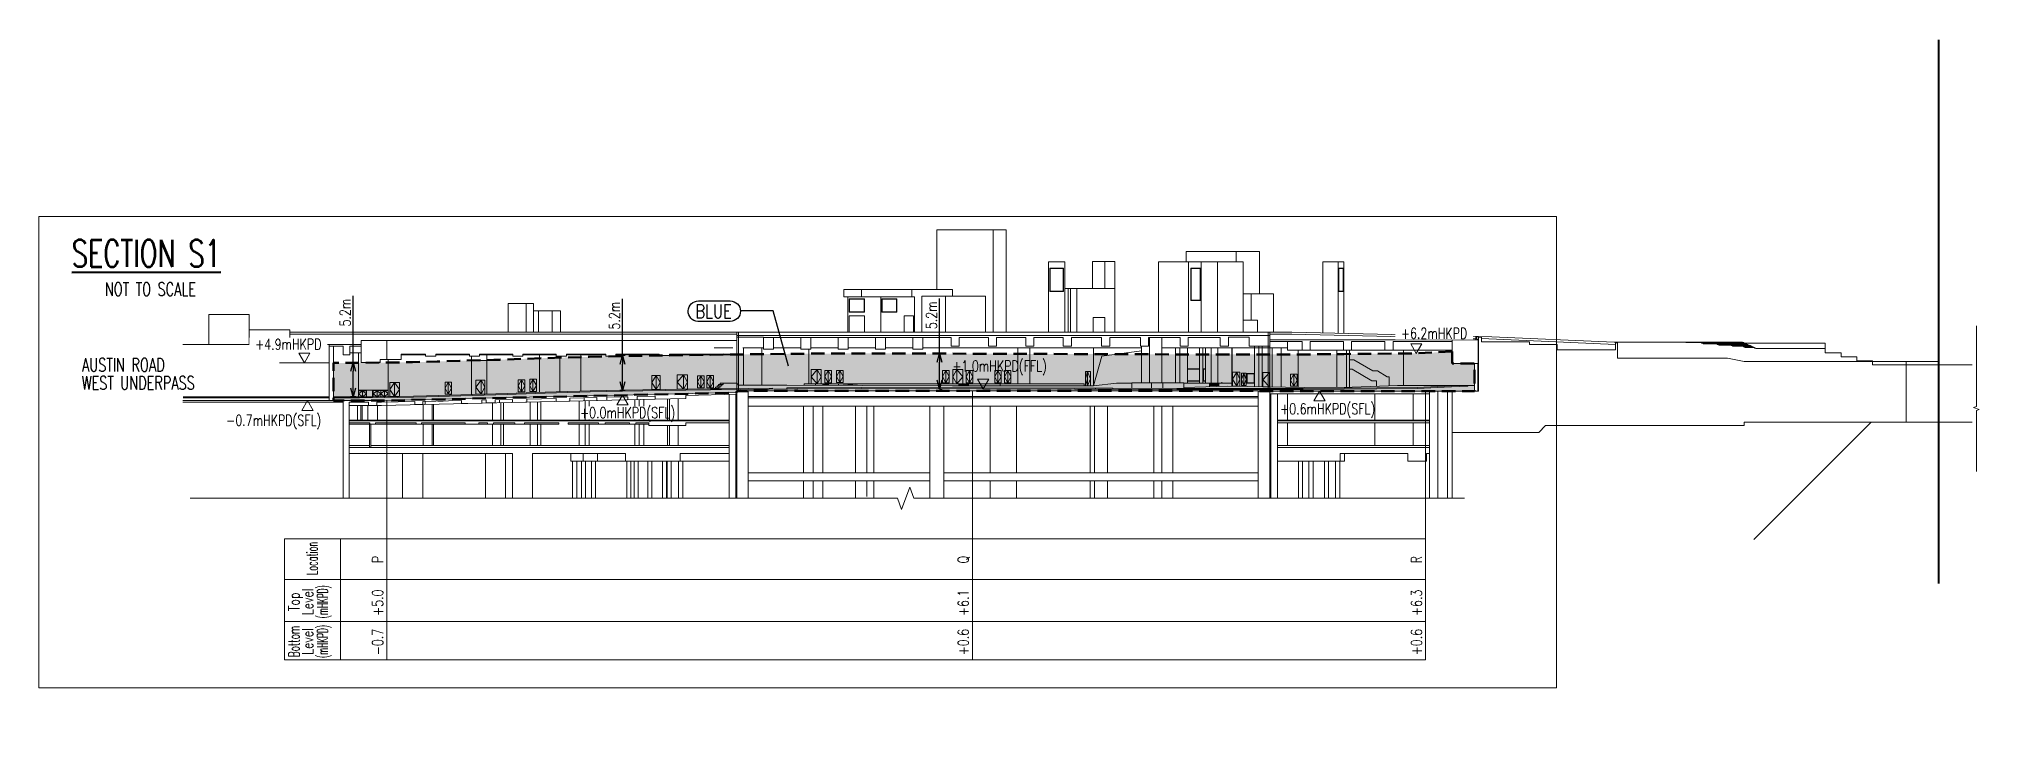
# Model space of a CAD drawing. Header units: millimetres. Extents: x 829698 to 839067, y 817400 to 823544.
# Drawn here: x 834268 to 835706, y 818854 to 819362 of the extents above; entities that cross this region are included whole.
import ezdxf
from ezdxf.enums import TextEntityAlignment as Align

# ---------------------------------------------------------------- set-up
doc = ezdxf.new("R2010")
doc.units = ezdxf.units.MM
doc.linetypes.add('DASHED2', pattern=[0.375, 0.25, -0.125])
for name, color, linetype, lineweight in [('01-feature', 8, 'Continuous', 13), ('01-occup', 7, 'DASHED2', 50), ('01-txt', 7, 'Continuous', 20), ('02-txt', 7, 'Continuous', 25)]:
    doc.layers.add(name, color=color, linetype=linetype, lineweight=lineweight)
doc.layers.add('01-hatch', color=7, linetype='Continuous', lineweight=0, true_color=0xa8def7)
doc.layers.add('viewport', color=2, linetype='Continuous', lineweight=20, plot=False)
doc.styles.add('ROMANS', font='romans.shx', dxfattribs={"width": 0.75})
doc.styles.get("Standard").update_dxf_attribs({"font": 'arial.ttf'})
doc.dimstyles.new('ISO-25', dxfattribs={"dimtxt": 2.5, "dimasz": 2.5, "dimexe": 1.25, "dimexo": 0.625, "dimtad": 1, "dimtxsty": 'Standard', "dimcen": 2.5, "dimadec": 0, "dimazin": 0, "dimtfac": 1, "dimtmove": 0, "dimatfit": 3, "dimfxl": 1, "dimarcsym": 0})
pattern_1 = [(0, (0, 0), (0, 6.985), [5.08, -1.905]), (90, (0, 0), (-6.985, 4e-16), [5.08, -1.905])]
pattern_2 = [(0, (-81.961, 332.4166), (0, 6.985), [5.08, -1.905]), (90, (-81.961, 332.4166), (-6.985, 4e-16), [5.08, -1.905])]

msp = doc.modelspace()

# ---------------------------------------------------------------- texts
at = {"layer": '01-feature', "style": 'ROMANS', "width": 0.7}
for s, p in [('AUSTIN ROAD', (834300.252, 819115.168)), ('WEST UNDERPASS', (834300.082, 819101.834))]:
    msp.add_text(s, height=10, rotation=0.018576, dxfattribs=at).set_placement(p)
at = {"layer": '01-txt', "lineweight": 25, "style": 'ROMANS', "width": 0.8}
msp.add_text('BLUE', height=10, dxfattribs=at).set_placement((834754.634, 819154.909))
at = {"layer": '01-txt', "style": 'ROMANS'}
for s, width, p in [('Location', 0.55, (834474.724, 818976.77)), ('P', 0.75, (834523.303, 818975.901)), ('Q', 0.75, (834957.096, 818975.809)), ('R', 0.75, (835292.894, 818975.809)), ('Top', 0.75, (834461.258, 818944.614)), ('Level', 0.75, (834471.443, 818944.614)), ('(mHKPD)', 0.5, (834482.46, 818944.614)), ('Bottom', 0.6, (834461.258, 818915.18)), ('Level', 0.75, (834471.443, 818915.18)), ('(mHKPD)', 0.5, (834482.46, 818915.18)), ('-0.7', 0.75, (834523.303, 818914.846)), ('+0.6', 0.75, (834957.096, 818914.754)), ('+0.6', 0.75, (835292.894, 818914.754))]:
    msp.add_text(s, height=8, rotation=90, dxfattribs=dict(at, width=width)).set_placement(p, align=Align.CENTER)
at = {"layer": '01-txt', "ltscale": 4, "style": 'ROMANS', "width": 0.75}
for s, p in [('+5.0', (834523.303, 818943.958)), ('+6.1', (834957.096, 818943.866)), ('+6.3', (835292.894, 818943.866))]:
    msp.add_text(s, height=8, rotation=90, dxfattribs=at).set_placement(p, align=Align.CENTER)
at = {"layer": '01-txt', "lineweight": 20, "insert": (834980.091, 819123.302), "char_height": 8, "attachment_point": 2, "style": 'ROMANS', "bg_fill": 1, "box_fill_scale": 1.1, "bg_fill_color": 256, "bg_fill_true_color": 11067127, "bg_fill_transparency": 0}
msp.add_mtext_dynamic_manual_height_columns('+1.0mHKPD(FFL)', width=55.95483, gutter_width=12.5, heights=[0], dxfattribs=at)
at = {"layer": '02-txt', "lineweight": 50, "style": 'ROMANS', "width": 0.7}
msp.add_text('%%USECTION S1', height=20, rotation=0.018577, dxfattribs=at).set_placement((834292.616, 819192.737))
at = {"layer": '02-txt', "lineweight": 25, "style": 'ROMANS', "width": 0.7}
msp.add_text('NOT TO SCALE', height=10, rotation=0.018577, dxfattribs=at).set_placement((834317.174, 819171.275))

# ---------------------------------------------------------------- blocks, each defined once
blk = doc.blocks.new('_Open30')
at = {"color": 0, "linetype": 'ByBlock', "lineweight": -2}
for p, q in [((-1, 0.27), (0, 0)), ((0, 0), (-1, -0.27)), ((0, 0), (-1, 0))]:
    blk.add_line(p, q, dxfattribs=at)
blk = doc.blocks.new('*D49')
at = {"layer": '01-txt', "color": 0, "lineweight": -2, "transparency": 16777216}
for p, q in [((834501.2, 819121.9), (834501.2, 819171.3)), ((834500.3, 819121.9), (834503.2, 819121.9)), ((834501.2, 819102.9), (834501.2, 819115.5)), ((834503.2, 819096.5), (834499.2, 819096.5))]:
    blk.add_line(p, q, dxfattribs=at)
at = {"layer": 'Defpoints', "color": 0, "transparency": 16777216}
for p in [(834498.3, 819121.9), (834501.2, 819096.5), (834515.1, 819096.5)]:
    blk.add_point(p, dxfattribs=at)
at = {"layer": '01-txt', "color": 0, "lineweight": -2, "transparency": 16777216, "xscale": 6.4, "yscale": 6.4, "zscale": 6.4}
for p, rotation in [((834501.2, 819121.9), 90), ((834501.2, 819096.5), 270)]:
    blk.add_blockref('_Open30', p, dxfattribs=dict(at, rotation=rotation))
at = {"layer": '01-txt', "color": 0, "lineweight": 20, "transparency": 16777216, "insert": (834495.2, 819158.9), "char_height": 8, "attachment_point": 5, "rotation": 90, "style": 'ROMANS'}
blk.add_mtext('5.2m', dxfattribs=at)
blk = doc.blocks.new('*D50')
at = {"layer": '01-txt', "color": 0, "lineweight": -2, "transparency": 16777216}
for p, q in [((834700.7, 819127.2), (834700.7, 819169)), ((834702.7, 819127.2), (834698.7, 819127.2)), ((834700.7, 819107.6), (834700.7, 819120.8)), ((834702.7, 819101.2), (834698.7, 819101.2))]:
    blk.add_line(p, q, dxfattribs=at)
at = {"layer": 'Defpoints', "color": 0, "transparency": 16777216}
for p in [(834700.7, 819127.2), (834732.2, 819127.2, 0), (834732, 819101.2)]:
    blk.add_point(p, dxfattribs=at)
at = {"layer": '01-txt', "color": 0, "lineweight": -2, "transparency": 16777216, "xscale": 6.4, "yscale": 6.4, "zscale": 6.4}
for p, rotation in [((834700.7, 819127.2), 90), ((834700.7, 819101.2), 270)]:
    blk.add_blockref('_Open30', p, dxfattribs=dict(at, rotation=rotation))
at = {"layer": '01-txt', "color": 0, "lineweight": 20, "transparency": 16777216, "insert": (834694.7, 819156.6), "char_height": 8, "attachment_point": 5, "rotation": 90, "style": 'ROMANS'}
blk.add_mtext('5.2m', dxfattribs=at)
blk = doc.blocks.new('*D51')
at = {"layer": '01-txt', "color": 0, "lineweight": -2, "transparency": 16777216}
for p, q in [((834935.5, 819128.5), (834935.6, 819169.3)), ((834935.5, 819128.5), (834937.5, 819128.5)), ((834935.5, 819108.9), (834935.5, 819122.1)), ((834935.5, 819102.5), (834937.5, 819102.5))]:
    blk.add_line(p, q, dxfattribs=at)
at = {"layer": 'Defpoints', "color": 0, "transparency": 16777216}
for p in [(834934, 819128.5), (834935.5, 819128.5), (834933.9, 819102.5)]:
    blk.add_point(p, dxfattribs=at)
at = {"layer": '01-txt', "color": 0, "lineweight": -2, "transparency": 16777216, "xscale": 6.4, "yscale": 6.4, "zscale": 6.4}
for p, rotation in [((834935.5, 819128.5), 89.84146526405877), ((834935.5, 819102.5), 269.8414652640588)]:
    blk.add_blockref('_Open30', p, dxfattribs=dict(at, rotation=rotation))
at = {"layer": '01-txt', "color": 0, "lineweight": 20, "transparency": 16777216, "insert": (834929.6, 819156.9), "char_height": 8, "attachment_point": 5, "rotation": 89.8415, "style": 'ROMANS'}
blk.add_mtext('5.2m', dxfattribs=at)

# ---------------------------------------------------------------- dimensions: what is measured, and where the dimension line sits
at = {"layer": '01-txt', "lineweight": 20}
for base, p1, p2, angle, picture, middle in [((834501.181, 819096.496), (834498.307, 819121.937), (834515.059, 819096.496), 270, '*D49', (834501.181, 819158.867)), ((834700.727, 819127.187), (834731.995, 819101.177), (834732.196, 819127.187, 0), 90, '*D50', (834700.727, 819156.571)), ((834935.525, 819128.527), (834933.934, 819102.531), (834934.006, 819128.531), 89.841465, '*D51', (834935.604, 819156.877))]:
    dim = msp.add_linear_dim(base=base, p1=p1, p2=p2, angle=angle, text='5.2m', dimstyle='ISO-25', override={"dimtxt": 8, "dimasz": 6.4, "dimexe": 2, "dimexo": 2, "dimgap": 2, "dimlfac": -0.02, "dimtxsty": 'ROMANS', "dimblk1": 'Open30', "dimblk2": 'Open30', "dimsah": 1, "dimdle": 1, "dimfxl": 2, "dimfxlon": 1, "dimarcsym": 2}, dxfattribs=at)
    dim.commit()
    dim.dimension.update_dxf_attribs({"geometry": picture, "text_midpoint": middle, "dimtype": 160})

# ---------------------------------------------------------------- hatches: boundary and pattern name
at = {"layer": '01-hatch', "ltscale": 4}
h = msp.add_hatch(color=256, dxfattribs=at)
h.dxf.hatch_style = 1
h.paths.add_polyline_path([(835315.366, 819129.991), (835315.366, 819121.187), (835331.869, 819121.187), (835331.869, 819100.687), (835171.713, 819100.687), (835171.713, 819101.012), (834793.779, 819101.012), (834793.779, 819100.687), (834785.31, 819100.687), (834785.31, 819099.617), (834521.994, 819093.687), (834486.438, 819093.687), (834486.438, 819121.687), (834505.738, 819121.687), (834533.47, 819121.935), (834545.124, 819122.18), (834563.468, 819122.677), (834580.227, 819123.176), (834597.463, 819123.676), (834614.3, 819124.174), (834628.442, 819124.671), (834642.47, 819125.173), (834659.174, 819125.676), (834676.054, 819126.179), (834700.183, 819126.683), (834731.796, 819127.184), (834747.215, 819127.434), (834765.552, 819127.685), (834787.49, 819127.936), (834809.005, 819128.186), (834830.279, 819128.436), (834877.526, 819128.687), (834967.983, 819128.437), (835035.599, 819128.187), (835111.386, 819127.937), (835204.808, 819127.937), (835235.144, 819128.186), (835259.341, 819128.436), (835288.621, 819128.682)])
at = {"layer": '01-txt', "ltscale": 4}
h = msp.add_hatch(dxfattribs=at)
h.set_pattern_fill('ANGLE', color=256)
h.set_pattern_definition(pattern_2)
h.paths.add_polyline_path([(835144.663, 819106.687), (835146.742, 819110.287), (835142.585, 819110.287)])
h = msp.add_hatch(dxfattribs=at)
h.set_pattern_fill('ANGLE', color=256)
h.set_pattern_definition(pattern_2)
h.paths.add_polyline_path([(834565.799, 819096.735), (834563.721, 819093.135), (834567.878, 819093.135)])
h = msp.add_hatch(dxfattribs=at)
h.set_pattern_fill('ANGLE', color=256)
h.set_pattern_definition(pattern_2)
h.paths.add_polyline_path([(834809.307, 819102.187), (834811.386, 819105.787), (834807.229, 819105.787)])
h = msp.add_hatch(dxfattribs=at)
h.set_pattern_fill('ANGLE', color=256)
h.set_pattern_definition(pattern_1)
h.paths.add_polyline_path([(834967.473, 818933.996), (834967.888, 818934.716), (834967.057, 818934.716)])
h.paths.add_polyline_path([(834980.831, 818934.5), (834980.416, 818933.78), (834981.247, 818933.78)])
h = msp.add_hatch(dxfattribs=at)
h.set_pattern_fill('ANGLE', color=256)
h.set_pattern_definition(pattern_1)
h.paths.add_polyline_path([(834396.159, 818931.596), (834396.575, 818932.316), (834395.744, 818932.316)])
h = msp.add_hatch(dxfattribs=at)
h.set_pattern_fill('ANGLE', color=256)
h.set_pattern_definition(pattern_1)
h.paths.add_polyline_path([(834488.032, 818931.596), (834488.448, 818932.316), (834487.616, 818932.316)])
h = msp.add_hatch(dxfattribs=at)
h.set_pattern_fill('ANGLE', color=256)
h.set_pattern_definition(pattern_1)
h.paths.add_polyline_path([(834600.192, 818932.496), (834600.607, 818933.216), (834599.776, 818933.216)])
h = msp.add_hatch(dxfattribs=at)
h.set_pattern_fill('ANGLE', color=256)
h.set_pattern_definition(pattern_1)
h.paths.add_polyline_path([(834649.318, 818931.596), (834649.734, 818932.316), (834648.903, 818932.316)])
h.paths.add_polyline_path([(834654.751, 818931.654), (834655.167, 818932.374), (834654.336, 818932.374)])
h.paths.add_polyline_path([(834660.337, 818931.746), (834660.753, 818932.466), (834659.921, 818932.466)])
h.paths.add_polyline_path([(834663.954, 818931.846), (834663.538, 818931.126), (834664.369, 818931.126)])
h.paths.add_polyline_path([(834668.021, 818931.946), (834668.437, 818932.666), (834667.605, 818932.666)])
h.paths.add_polyline_path([(834671.813, 818931.996), (834671.398, 818931.276), (834672.229, 818931.276)])
h = msp.add_hatch(dxfattribs=at)
h.set_pattern_fill('ANGLE', color=256)
h.set_pattern_definition(pattern_1)
h.paths.add_polyline_path([(834681.411, 818932.046), (834681.827, 818932.766), (834680.996, 818932.766)])
h = msp.add_hatch(dxfattribs=at)
h.set_pattern_fill('ANGLE', color=256)
h.set_pattern_definition(pattern_1)
h.paths.add_polyline_path([(834710.15, 818932.146), (834710.565, 818932.866), (834709.734, 818932.866)])
h.paths.add_polyline_path([(834716.193, 818932.096), (834716.609, 818932.816), (834715.777, 818932.816)])
h.paths.add_polyline_path([(834723.158, 818932.046), (834723.574, 818932.766), (834722.742, 818932.766)])
h.paths.add_polyline_path([(834731.688, 818931.996), (834732.104, 818932.716), (834731.272, 818932.716)])
h.paths.add_polyline_path([(834737.457, 818931.946), (834737.872, 818932.666), (834737.041, 818932.666)])
h.paths.add_polyline_path([(834748.315, 818931.846), (834748.731, 818932.566), (834747.899, 818932.566)])
h = msp.add_hatch(dxfattribs=at)
h.set_pattern_fill('ANGLE', color=256)
h.set_pattern_definition(pattern_1)
h.paths.add_polyline_path([(834765.917, 818931.896), (834766.333, 818932.616), (834765.501, 818932.616)])
h.paths.add_polyline_path([(834771.42, 818931.661), (834771.836, 818932.381), (834771.005, 818932.381)])
h.paths.add_polyline_path([(834775.652, 818931.946), (834776.068, 818932.666), (834775.236, 818932.666)])
h.paths.add_polyline_path([(834779.607, 818932.846), (834780.023, 818933.566), (834779.192, 818933.566)])
h.paths.add_polyline_path([(834779.593, 818931.996), (834779.177, 818931.276), (834780.009, 818931.276)])
h.paths.add_polyline_path([(834782.604, 818932.046), (834782.189, 818931.326), (834783.02, 818931.326)])
h.paths.add_polyline_path([(834785.145, 818932.096), (834785.56, 818932.816), (834784.729, 818932.816)])
h = msp.add_hatch(dxfattribs=at)
h.set_pattern_fill('ANGLE', color=256)
h.set_pattern_definition(pattern_1)
h.paths.add_polyline_path([(834786.269, 818932.121), (834785.853, 818931.401), (834786.685, 818931.401)])
h.paths.add_polyline_path([(834788.421, 818932.171), (834788.837, 818932.891), (834788.006, 818932.891)])
h.paths.add_polyline_path([(834790.445, 818932.221), (834790.03, 818931.501), (834790.861, 818931.501)])
h = msp.add_hatch(dxfattribs=at)
h.set_pattern_fill('ANGLE', color=256)
h.set_pattern_definition(pattern_1)
h.paths.add_polyline_path([(834797.619, 818932.346), (834798.035, 818933.066), (834797.203, 818933.066)])
h.paths.add_polyline_path([(834802.758, 818932.396), (834803.173, 818933.116), (834802.342, 818933.116)])
h = msp.add_hatch(dxfattribs=at)
h.set_pattern_fill('ANGLE', color=256)
h.set_pattern_definition(pattern_1)
h.paths.add_polyline_path([(834810.17, 818932.646), (834810.586, 818933.366), (834809.754, 818933.366)])
h = msp.add_hatch(dxfattribs=at)
h.set_pattern_fill('ANGLE', color=256)
h.set_pattern_definition(pattern_1)
h.paths.add_polyline_path([(834920.183, 818932.646), (834919.767, 818931.926), (834920.599, 818931.926)])
h = msp.add_hatch(dxfattribs=at)
h.set_pattern_fill('ANGLE', color=256)
h.set_pattern_definition(pattern_1)
h.paths.add_polyline_path([(834939.85, 818932.996), (834939.434, 818932.276), (834940.266, 818932.276)])
h = msp.add_hatch(dxfattribs=at)
h.set_pattern_fill('ANGLE', color=256)
h.set_pattern_definition(pattern_1)
h.paths.add_polyline_path([(834953.748, 818933.484), (834953.332, 818932.764), (834954.164, 818932.764)])
h = msp.add_hatch(dxfattribs=at)
h.set_pattern_fill('ANGLE', color=256)
h.set_pattern_definition(pattern_1)
h.paths.add_polyline_path([(834839.196, 818854.061), (834839.612, 818854.781), (834838.78, 818854.781)])
h = msp.add_hatch(dxfattribs=at)
h.set_pattern_fill('ANGLE', color=256)
h.set_pattern_definition(pattern_1)
h.paths.add_polyline_path([(834848.628, 818853.911), (834849.043, 818854.631), (834848.212, 818854.631)])
h = msp.add_hatch(dxfattribs=at)
h.set_pattern_fill('ANGLE', color=256)
h.set_pattern_definition(pattern_1)
h.paths.add_polyline_path([(834857.394, 818854.101), (834857.81, 818854.821), (834856.978, 818854.821)])

# ---------------------------------------------------------------- linework, layer by layer
at = {"layer": '01-feature'}
for p, q in [((834933.43, 819220.187), (834984.888, 819220.187)), ((834933.43, 819220.187), (834933.43, 819175.937)), ((834975.324, 819220.187), (834975.324, 819144.437)), ((834984.888, 819220.187), (834984.888, 819144.437)), ((835016.342, 819196.437), (835028.342, 819196.437)), ((835016.342, 819196.437), (835016.342, 819144.437)), ((835028.342, 819196.437), (835028.342, 819144.437)), ((835048.836, 819196.687), (835058.086, 819196.687)), ((835048.836, 819196.687), (835048.836, 819176.687)), ((835058.086, 819196.687), (835065.342, 819196.687)), ((835058.086, 819196.687), (835058.086, 819176.687)), ((835065.342, 819196.687), (835065.342, 819144.437)), ((835097.729, 819196.437), (835097.729, 819144.437)), ((835129.271, 819196.437), (835097.729, 819196.437)), ((835118.336, 819204.187), (835172.549, 819204.187)), ((835118.336, 819204.187), (835118.336, 819196.437)), ((835120.09, 819196.437), (835120.09, 819144.437)), ((835129.271, 819196.437), (835160.489, 819196.437)), ((835129.271, 819196.437), (835129.271, 819144.437)), ((835141.538, 819196.437), (835141.538, 819144.437)), ((835155.283, 819204.187), (835155.283, 819196.437)), ((835160.489, 819196.437), (835160.489, 819144.437)), ((835172.549, 819204.187), (835172.549, 819172.837)), ((835219.597, 819196.437), (835230.903, 819196.437)), ((835219.597, 819196.437), (835219.597, 819143.908)), ((835230.903, 819196.437), (835230.903, 819143.649)), ((835230.903, 819196.437), (835234.95, 819196.437)), ((835234.95, 819196.437), (835234.95, 819143.556)), ((834615.946, 819165.687), (834634.769, 819165.687)), ((834615.946, 819165.687), (834615.946, 819144.437)), ((834629.311, 819165.687), (834629.311, 819144.437)), ((834634.769, 819165.687), (834634.769, 819144.437)), ((834864.69, 819175.937), (834914.998, 819175.937)), ((834864.69, 819175.937), (834864.69, 819170.687)), ((834864.69, 819170.687), (834914.998, 819170.687)), ((834867.579, 819170.687), (834867.579, 819144.437)), ((834877.779, 819175.937), (834877.779, 819170.687)), ((834891.929, 819170.687), (834891.929, 819144.437)), ((834914.998, 819175.937), (834914.998, 819170.687)), ((834914.998, 819175.937), (834945.246, 819175.937)), ((834914.998, 819170.687), (834917.016, 819170.687)), ((834917.016, 819170.687), (834917.016, 819144.437)), ((834922.333, 819171.187), (834969.514, 819171.187)), ((834922.333, 819171.187), (834922.333, 819144.437)), ((834939.976, 819171.187), (834939.976, 819144.437)), ((834945.246, 819175.937), (834945.246, 819171.187)), ((834969.514, 819171.187), (834969.514, 819144.437)), ((835028.342, 819176.687), (835037.272, 819176.687)), ((835030.86, 819176.687), (835030.86, 819144.437)), ((835030.86, 819176.687), (835030.86, 819144.437)), ((835032.587, 819176.687), (835032.587, 819144.437)), ((835037.272, 819176.687), (835065.342, 819176.687)), ((835037.272, 819176.687), (835037.272, 819144.437)), ((835166.403, 819172.837), (835160.489, 819172.837)), ((835166.403, 819172.837), (835166.403, 819153.337)), ((835166.403, 819172.837), (835183.065, 819172.837)), ((835183.065, 819172.837), (835183.065, 819144.437)), ((834394.114, 819157.437), (834424.016, 819157.437)), ((834394.114, 819157.437), (834394.114, 819135.187)), ((834424.016, 819157.437), (834424.016, 819135.187)), ((834634.769, 819160.187), (834654.674, 819160.187)), ((834638.432, 819160.187), (834638.432, 819144.437)), ((834648.48, 819160.187), (834648.48, 819144.437)), ((834654.674, 819160.187), (834654.674, 819144.437)), ((834868.494, 819156.437), (834879.928, 819156.437)), ((834868.494, 819156.437), (834868.494, 819144.437)), ((834879.928, 819156.437), (834879.928, 819144.437)), ((834909.339, 819156.437), (834909.339, 819144.437)), ((834909.339, 819156.437), (834916.139, 819156.437)), ((834916.139, 819156.437), (834916.139, 819144.437)), ((835049.472, 819155.187), (835058.092, 819155.187)), ((835049.472, 819155.187), (835049.472, 819144.437)), ((835058.092, 819155.187), (835058.092, 819144.437)), ((835166.403, 819153.337), (835160.489, 819153.337)), ((835166.403, 819153.337), (835171.207, 819153.337)), ((835171.207, 819153.337), (835171.207, 819144.437)), ((834374.978, 819135.187), (834483.437, 819135.187)), ((834424.016, 819146.187), (834454.181, 819146.187)), ((834454.181, 819146.187), (834454.181, 819135.187)), ((834454.181, 819144.437), (834785.31, 819144.437)), ((834493.609, 819135.187), (834483.437, 819135.187)), ((834483.437, 819133.937), (834483.437, 819135.187)), ((834493.609, 819135.187), (834507.059, 819135.187)), ((834507.059, 819138.187), (834785.31, 819138.187)), ((834507.059, 819138.187), (834507.059, 819121.937)), ((834526.059, 819138.187), (834526.059, 819124.187)), ((834526.061, 819138.187), (834526.061, 819124.187)), ((834785.31, 819144.437), (834786.707, 819144.437)), ((834785.31, 819144.437), (834785.31, 819100.687)), ((834785.31, 819141.937), (835180.285, 819141.937)), ((834785.31, 819140.687), (834805.009, 819140.687)), ((834785.31, 819138.187), (834785.31, 819128.187)), ((834786.56, 819144.437), (835178.888, 819144.437)), ((834786.707, 819144.437), (834786.707, 819100.687)), ((834805.009, 819140.562), (834805.009, 819140.687)), ((834805.009, 819140.562), (834944.091, 819140.562)), ((834944.091, 819140.562), (834944.091, 819133.937)), ((834950.092, 819140.562), (834971.733, 819140.562)), ((834950.092, 819140.562), (834950.092, 819133.937)), ((834971.733, 819140.562), (834971.733, 819133.937)), ((834977.733, 819140.562), (834999.374, 819140.562)), ((834977.733, 819140.562), (834977.733, 819133.937)), ((834999.374, 819140.562), (834999.374, 819133.937)), ((835005.374, 819140.562), (835010.268, 819140.562)), ((835005.374, 819140.562), (835027.163, 819140.562)), ((835005.374, 819140.562), (835005.374, 819133.937)), ((835027.163, 819140.562), (835027.163, 819133.937)), ((835033.204, 819140.562), (835055.546, 819140.562)), ((835033.204, 819140.562), (835033.204, 819133.937)), ((835055.546, 819140.562), (835055.546, 819133.937)), ((835061.584, 819140.562), (835084.43, 819140.562)), ((835061.584, 819140.562), (835061.584, 819133.937)), ((835084.43, 819140.562), (835084.43, 819133.937)), ((835090.433, 819140.562), (835113.781, 819140.562)), ((835090.433, 819140.562), (835090.433, 819133.937)), ((835090.433, 819138.687), (835091.155, 819138.687)), ((835091.155, 819140.562), (835091.155, 819106.937)), ((835100.155, 819140.562), (835100.155, 819106.937)), ((835113.781, 819140.562), (835113.781, 819133.937)), ((835119.791, 819140.562), (835143.551, 819140.562)), ((835119.791, 819140.562), (835119.791, 819133.937)), ((835143.551, 819140.562), (835143.551, 819133.937)), ((835149.561, 819140.687), (835164.963, 819140.687)), ((835149.561, 819140.687), (835149.561, 819133.937)), ((835164.963, 819140.687), (835164.963, 819133.937)), ((835178.888, 819144.437), (835180.285, 819144.437)), ((835178.888, 819144.437), (835178.888, 819100.687)), ((835180.285, 819144.437), (835196.493, 819144.437)), ((835180.285, 819144.437), (835180.285, 819141.937)), ((835180.285, 819144.437), (835180.285, 819100.687)), ((835180.285, 819142.937), (835196.476, 819142.937)), ((835180.285, 819141.937), (835180.285, 819133.937)), ((835180.285, 819138.687), (835315.366, 819138.687)), ((835180.285, 819137.437), (835204.114, 819137.437)), ((835193.243, 819137.437), (835193.243, 819131.187)), ((835332.866, 819139.811), (835196.476, 819142.937)), ((835344.816, 819141.037), (835196.493, 819144.437)), ((835204.114, 819137.437), (835204.114, 819131.187)), ((835210.121, 819137.437), (835234.756, 819137.437)), ((835210.121, 819137.437), (835210.121, 819131.187)), ((835234.756, 819137.437), (835234.756, 819131.187)), ((835240.764, 819137.437), (835265.537, 819137.437)), ((835240.764, 819137.437), (835240.764, 819131.187)), ((835265.537, 819137.437), (835265.537, 819131.187)), ((835271.545, 819137.437), (835271.545, 819131.187)), ((835271.545, 819137.437), (835315.366, 819137.437)), ((835315.366, 819138.687), (835315.366, 819121.187)), ((835315.366, 819138.687), (835334.573, 819138.687)), ((835332.866, 819141.311), (835332.866, 819138.687)), ((835333.366, 819141.265), (835333.366, 819139.937)), ((835334.573, 819138.687), (835334.573, 819121.187)), ((835334.573, 819138.687), (835334.866, 819138.687)), ((835334.865, 819140.714), (835337.115, 819140.714)), ((835334.865, 819140.714), (835334.865, 819100.687)), ((835334.866, 819141.265), (835334.866, 819139.937)), ((835337.115, 819140.714), (835337.115, 819137.187)), ((835337.115, 819139.714), (835436.365, 819135.392)), ((835337.115, 819137.187), (835372.615, 819137.187)), ((835435.366, 819136.937), (835344.816, 819141.037)), ((835372.615, 819137.187), (835372.615, 819135.187)), ((835372.615, 819135.187), (835393.115, 819135.187)), ((835393.115, 819135.187), (835393.115, 819131.437)), ((835435.366, 819136.937), (835488.423, 819136.937)), ((835436.365, 819136.392), (835436.365, 819131.437)), ((835437.865, 819136.392), (835436.365, 819136.392)), ((835437.865, 819136.392), (835437.865, 819125.187)), ((835488.423, 819136.937), (835530.362, 819136.937)), ((835488.423, 819136.937), (835488.423, 819136.687)), ((835488.423, 819136.687), (835500.093, 819136.687)), ((835500.093, 819136.687), (835500.093, 819136.237)), ((835500.093, 819136.687), (835531.362, 819136.687)), ((835501.332, 819136.237), (835500.093, 819136.237)), ((835501.332, 819136.237), (835501.332, 819135.787)), ((835501.332, 819136.237), (835532.362, 819136.237)), ((835501.332, 819135.787), (835511.708, 819135.787)), ((835511.708, 819135.787), (835511.708, 819135.337)), ((835511.708, 819135.787), (835533.362, 819135.787)), ((835512.828, 819135.337), (835511.708, 819135.337)), ((835512.828, 819135.337), (835512.828, 819134.887)), ((835512.828, 819135.337), (835534.362, 819135.337)), ((835530.362, 819136.937), (835530.362, 819136.687)), ((835531.362, 819136.687), (835531.362, 819136.237)), ((835531.362, 819136.187), (835591.661, 819136.187)), ((835532.362, 819136.237), (835532.362, 819135.787)), ((835533.362, 819135.787), (835533.362, 819135.337)), ((835534.362, 819135.337), (835534.362, 819134.887)), ((835591.661, 819132.187), (835591.661, 819136.187)), ((834483.437, 819133.937), (834483.437, 819093.687)), ((834493.609, 819133.937), (834483.437, 819133.937)), ((834486.438, 819133.937), (834486.438, 819093.687)), ((834493.609, 819133.937), (834493.609, 819127.687)), ((834493.609, 819127.687), (834498.609, 819127.687)), ((834498.609, 819133.937), (834498.609, 819127.687)), ((834498.609, 819133.937), (834507.059, 819133.937)), ((834498.609, 819129.187), (834507.059, 819129.187)), ((834505.04, 819129.187), (834505.04, 819096.437)), ((834507.059, 819121.937), (834521.059, 819121.937)), ((834521.059, 819124.187), (834536.584, 819124.187)), ((834521.059, 819124.187), (834521.059, 819121.937)), ((834527.087, 819124.187), (834527.087, 819096.627)), ((834536.584, 819128.187), (834554.597, 819128.187)), ((834536.584, 819128.187), (834536.584, 819124.187)), ((834554.597, 819127.687), (834536.584, 819127.687)), ((834554.597, 819128.187), (834554.597, 819126.687)), ((834554.597, 819126.687), (834562.32, 819126.687)), ((834562.32, 819128.187), (834587.215, 819128.187)), ((834562.32, 819128.187), (834562.32, 819126.687)), ((834562.32, 819127.687), (834587.215, 819127.687)), ((834587.215, 819128.187), (834587.215, 819126.687)), ((834587.215, 819126.687), (834594.818, 819126.687)), ((834588.728, 819126.687), (834588.728, 819098.161)), ((834594.818, 819128.187), (834619.312, 819128.187)), ((834594.818, 819128.187), (834594.818, 819126.687)), ((834594.818, 819127.687), (834619.312, 819127.687)), ((834600.123, 819127.687), (834600.123, 819098.493)), ((834619.312, 819128.187), (834619.312, 819126.687)), ((834619.312, 819126.687), (834626.851, 819126.687)), ((834626.851, 819128.187), (834651.553, 819128.187)), ((834626.851, 819128.187), (834626.851, 819126.687)), ((834626.851, 819127.687), (834651.553, 819127.687)), ((834639.143, 819127.687), (834639.143, 819099.798)), ((834651.553, 819128.187), (834651.553, 819126.687)), ((834651.553, 819126.687), (834659.057, 819126.687)), ((834654.239, 819126.687), (834654.239, 819100.266)), ((834659.057, 819128.187), (834688.304, 819128.187)), ((834659.057, 819128.187), (834659.057, 819126.687)), ((834659.057, 819127.687), (834688.304, 819127.687)), ((834669.761, 819127.687), (834669.761, 819100.71)), ((834688.304, 819128.187), (834688.304, 819126.687)), ((834688.304, 819126.687), (834695.808, 819126.687)), ((834695.808, 819128.187), (834727.94, 819128.187)), ((834695.808, 819128.187), (834695.808, 819126.687)), ((834695.808, 819127.687), (834727.94, 819127.687)), ((834727.94, 819128.187), (834727.94, 819127.187)), ((834727.94, 819127.187), (834735.455, 819127.187)), ((834735.455, 819128.187), (834785.31, 819128.187)), ((834735.455, 819128.187), (834735.455, 819127.187)), ((834735.455, 819127.687), (834785.31, 819127.687)), ((834768.647, 819132.687), (834782.316, 819132.687)), ((834785.31, 819127.687), (834785.31, 819128.187)), ((834785.31, 819128.187), (834785.31, 819126.286)), ((834789.817, 819132.687), (834805.009, 819132.687)), ((834790.225, 819132.687), (834790.225, 819105.187)), ((834803.907, 819132.687), (834803.907, 819105.187)), ((834812.51, 819132.687), (834832.775, 819132.687)), ((834838.614, 819131.937), (834838.614, 819106.187)), ((834840.276, 819132.687), (834860.417, 819132.687)), ((834867.917, 819132.687), (834888.058, 819132.687)), ((834895.559, 819132.687), (834915.7, 819132.687)), ((834923.2, 819132.687), (835085.182, 819132.687)), ((834944.091, 819133.937), (834950.092, 819133.937)), ((834971.733, 819133.937), (834977.733, 819133.937)), ((834993.462, 819132.687), (834993.462, 819106.187)), ((834999.374, 819133.937), (835005.374, 819133.937)), ((835002.357, 819132.687), (835002.357, 819106.187)), ((835027.163, 819133.937), (835033.204, 819133.937)), ((835049.593, 819132.687), (835049.593, 819104.687)), ((835055.546, 819133.937), (835061.584, 819133.937)), ((835084.43, 819133.937), (835090.433, 819133.937)), ((835085.182, 819133.937), (835085.182, 819106.937)), ((835100.155, 819132.687), (835193.243, 819132.687)), ((835110.269, 819132.687), (835110.269, 819106.937)), ((835113.58, 819132.687), (835113.58, 819106.937)), ((835113.781, 819133.937), (835119.791, 819133.937)), ((835119.167, 819132.687), (835119.167, 819106.687)), ((835128.212, 819132.687), (835128.212, 819106.687)), ((835130.591, 819132.687), (835130.591, 819106.687)), ((835132.662, 819132.687), (835132.662, 819106.687)), ((835136.713, 819132.687), (835136.713, 819106.687)), ((835141.795, 819132.687), (835141.795, 819106.687)), ((835143.551, 819133.937), (835149.561, 819133.937)), ((835152.017, 819132.687), (835152.017, 819104.292)), ((835152.301, 819104.288), (835152.301, 819132.687)), ((835164.963, 819133.937), (835180.285, 819133.937)), ((835168.953, 819133.937), (835168.953, 819104.025)), ((835171.991, 819133.937), (835171.991, 819103.977)), ((835174.451, 819133.937), (835174.451, 819103.977)), ((835182.018, 819132.687), (835182.018, 819103.819)), ((835188.518, 819132.687), (835188.518, 819103.716)), ((835204.114, 819131.187), (835193.243, 819131.187)), ((835201.202, 819131.187), (835201.202, 819103.516)), ((835204.114, 819131.187), (835210.121, 819131.187)), ((835234.756, 819131.187), (835210.121, 819131.187)), ((835229.869, 819131.187), (835229.869, 819103.606)), ((835234.756, 819131.187), (835240.764, 819131.187)), ((835237.018, 819131.187), (835237.018, 819103.657)), ((835239.292, 819131.187), (835239.292, 819103.673)), ((835239.292, 819123.887), (835242.385, 819123.887)), ((835265.399, 819131.187), (835240.764, 819131.187)), ((835256.445, 819115.663), (835242.385, 819123.887)), ((835265.537, 819131.187), (835271.545, 819131.187)), ((835315.366, 819131.187), (835271.545, 819131.187)), ((835279.375, 819131.187), (835279.375, 819104.937)), ((835315.366, 819121.187), (835334.573, 819121.187)), ((835331.869, 819121.187), (835331.869, 819100.687)), ((835334.369, 819121.187), (835334.573, 819121.187)), ((835334.369, 819121.187), (835334.369, 819100.687)), ((835393.115, 819131.437), (835436.365, 819131.437)), ((835437.865, 819125.187), (835519.366, 819125.187)), ((835512.828, 819134.887), (835521.946, 819134.887)), ((835531.616, 819122.687), (835519.366, 819125.187)), ((835521.946, 819134.887), (835521.946, 819134.437)), ((835521.946, 819134.887), (835535.362, 819134.887)), ((835522.993, 819134.437), (835521.946, 819134.437)), ((835522.993, 819134.437), (835522.993, 819133.987)), ((835522.993, 819134.437), (835536.362, 819134.437)), ((835522.993, 819133.987), (835531.093, 819133.987)), ((835531.093, 819133.987), (835531.093, 819133.537)), ((835531.093, 819133.987), (835537.362, 819133.987)), ((835532.104, 819133.537), (835531.093, 819133.537)), ((835531.616, 819122.687), (835675.754, 819122.687)), ((835532.104, 819133.537), (835532.104, 819133.087)), ((835532.104, 819133.537), (835538.362, 819133.537)), ((835532.104, 819133.087), (835539.363, 819133.087)), ((835535.362, 819134.887), (835535.362, 819134.437)), ((835536.362, 819134.437), (835536.362, 819133.987)), ((835537.362, 819133.987), (835537.362, 819133.537)), ((835538.362, 819133.537), (835538.362, 819133.087)), ((835539.363, 819133.087), (835539.363, 819132.637)), ((835540.363, 819132.637), (835539.363, 819132.637)), ((835540.363, 819132.637), (835540.363, 819132.187)), ((835540.363, 819132.187), (835591.661, 819132.187)), ((835591.661, 819132.187), (835591.661, 819129.187)), ((835591.661, 819129.187), (835603.506, 819129.187)), ((835603.506, 819129.187), (835603.506, 819126.187)), ((835603.506, 819126.187), (835615.203, 819126.187)), ((835615.203, 819126.187), (835615.203, 819123.187)), ((835615.203, 819123.187), (835626.607, 819123.187)), ((835626.607, 819123.187), (835626.607, 819120.187)), ((835651.754, 819122.687), (835651.754, 819077.687)), ((835675.754, 819122.687), (835675.754, 819077.687)), ((834528.2, 819107.222), (834528.2, 819096.722)), ((834535.5, 819107.222), (834528.2, 819107.222)), ((834531.85, 819107.222), (834531.85, 819096.722)), ((834535.5, 819107.222), (834535.5, 819096.722)), ((834571.597, 819098.483), (834571.597, 819107.483)), ((834598.686, 819108.951), (834591.989, 819108.951)), ((834591.989, 819108.951), (834591.989, 819098.451)), ((834596.008, 819108.951), (834596.008, 819098.451)), ((834598.686, 819108.951), (834598.686, 819098.451)), ((834625.803, 819100.156), (834625.803, 819109.156)), ((834634.306, 819100.473), (834634.306, 819109.473)), ((834722.362, 819112.345), (834722.362, 819101.845)), ((834728.624, 819112.345), (834722.362, 819112.345)), ((834725.493, 819112.345), (834725.493, 819101.845)), ((834728.624, 819112.345), (834728.624, 819101.845)), ((834741.219, 819112.703), (834741.219, 819102.203)), ((834748.716, 819112.703), (834741.219, 819112.703)), ((834745.751, 819112.703), (834745.751, 819102.203)), ((834748.716, 819112.703), (834748.716, 819102.203)), ((834758.635, 819103.122), (834758.635, 819112.122)), ((834765.594, 819103.213), (834765.594, 819112.213)), ((834772.98, 819106.687), (834772.98, 819105.709)), ((834775.316, 819106.687), (834772.98, 819106.687)), ((834775.316, 819106.687), (834785.57, 819106.687)), ((834775.316, 819106.687), (834775.316, 819105.709)), ((834785.57, 819106.687), (834785.57, 819105.937)), ((834840.405, 819116.687), (834840.405, 819106.187)), ((834847.795, 819116.687), (834840.405, 819116.687)), ((834844.838, 819116.687), (834844.838, 819106.187)), ((834847.795, 819116.687), (834847.795, 819106.187)), ((834852.995, 819106.978), (834852.995, 819115.978)), ((834861.703, 819107.024), (834861.703, 819116.024)), ((834940.174, 819106.945), (834940.174, 819115.945)), ((834952.789, 819116.687), (834945.281, 819116.687)), ((834945.281, 819116.687), (834945.281, 819106.187)), ((834948.282, 819116.687), (834948.282, 819106.187)), ((834952.789, 819116.687), (834952.789, 819106.187)), ((834957.705, 819106.91), (834957.705, 819115.91)), ((834978.846, 819106.937), (834978.846, 819115.937)), ((834986.107, 819106.937), (834986.107, 819115.937)), ((835047.299, 819115.187), (835043.641, 819115.187)), ((835043.641, 819115.187), (835043.641, 819104.687)), ((835045.104, 819115.187), (835045.104, 819104.687)), ((835047.299, 819115.187), (835047.299, 819104.687)), ((835049.593, 819104.687), (835066.716, 819106.687)), ((835066.716, 819106.687), (835077.95, 819106.687)), ((835077.95, 819106.937), (835092.481, 819106.937)), ((835077.95, 819106.937), (835077.95, 819102.797)), ((835092.481, 819106.937), (835092.481, 819102.749)), ((835100.89, 819106.937), (835092.481, 819106.937)), ((835100.89, 819106.937), (835100.89, 819102.722)), ((835100.89, 819106.937), (835116.497, 819106.937)), ((835116.497, 819106.937), (835116.497, 819102.687)), ((835116.497, 819106.687), (835152.017, 819106.687)), ((835135.592, 819106.687), (835135.592, 819103.974)), ((835142.409, 819106.687), (835142.409, 819104.157)), ((835158.01, 819114.783), (835152.585, 819114.783)), ((835152.585, 819114.783), (835152.585, 819104.283)), ((835155.816, 819114.783), (835155.816, 819104.283)), ((835158.01, 819114.783), (835158.01, 819104.283)), ((835161.082, 819104.917), (835161.082, 819113.917)), ((835179.933, 819114.429), (835175.025, 819114.429)), ((835175.025, 819114.429), (835175.025, 819103.929)), ((835179.933, 819114.429), (835179.933, 819103.929)), ((835197.988, 819104.278), (835197.988, 819113.278)), ((835241.337, 819116.887), (835239.292, 819116.887)), ((835241.337, 819116.887), (835255.827, 819108.369)), ((835255.827, 819108.369), (835259.299, 819108.369)), ((835259.913, 819115.663), (835256.445, 819115.663)), ((835259.299, 819108.369), (835259.299, 819104.36)), ((835267.101, 819111.437), (835259.913, 819115.663)), ((835267.101, 819111.437), (835268.676, 819111.437)), ((835268.676, 819111.437), (835268.676, 819104.71)), ((835626.607, 819120.187), (835700.627, 819120.187)), ((834374.978, 819093.687), (834521.994, 819093.687)), ((834374.978, 819092.437), (834476.354, 819092.437)), ((834423.185, 819092.437), (834493.618, 819092.437)), ((834493.618, 819092.437), (834493.618, 819021.325)), ((834498.118, 819092.437), (834512.559, 819092.437)), ((834498.118, 819092.437), (834498.118, 819021.325)), ((834505.047, 819101.452), (834505.047, 819096.452)), ((834508.047, 819100.952), (834508.047, 819096.452)), ((834511.047, 819100.984), (834511.047, 819096.484)), ((834512.559, 819092.437), (834512.559, 819090.187)), ((834516.062, 819101.029), (834516.062, 819096.528)), ((834518.559, 819092.437), (834521.994, 819092.437)), ((834518.559, 819092.437), (834518.559, 819090.187)), ((834518.814, 819101.053), (834518.814, 819096.553)), ((834521.566, 819101.078), (834521.566, 819096.578)), ((834785.31, 819099.617), (834521.994, 819093.687)), ((834546.695, 819092.993), (834522.022, 819092.438)), ((834724.925, 819094.757), (834522.033, 819090.187)), ((834524.318, 819101.102), (834524.318, 819096.602)), ((834535.5, 819096.722), (834528.2, 819096.722)), ((834546.695, 819092.993), (834546.695, 819090.743)), ((834581.333, 819093.773), (834552.81, 819093.131)), ((834552.81, 819093.131), (834552.81, 819090.88)), ((834554.571, 819093.171), (834554.571, 819090.92)), ((834581.333, 819093.773), (834581.333, 819091.523)), ((834598.686, 819098.451), (834591.989, 819098.451)), ((834599.563, 819094.184), (834596.507, 819094.115)), ((834596.507, 819094.115), (834596.507, 819091.865)), ((834599.563, 819094.184), (834599.563, 819091.933)), ((834606.339, 819092.086), (834599.563, 819091.933)), ((834619.078, 819094.623), (834606.339, 819094.337)), ((834606.339, 819094.337), (834606.339, 819092.086)), ((834609.567, 819094.409), (834609.567, 819092.159)), ((834610.53, 819092.18), (834610.53, 819079.187)), ((834612.533, 819092.225), (834612.533, 819079.187)), ((834619.078, 819094.623), (834619.078, 819092.373)), ((834629.709, 819092.612), (834619.078, 819092.373)), ((834651.438, 819095.352), (834629.709, 819094.863)), ((834629.709, 819094.863), (834629.709, 819092.612)), ((834632.241, 819092.669), (834632.241, 819079.187)), ((834637.718, 819092.793), (834637.718, 819079.187)), ((834640.21, 819092.849), (834640.21, 819079.187)), ((834651.438, 819095.352), (834651.438, 819093.102)), ((834661.743, 819093.334), (834651.438, 819093.102)), ((834681.592, 819096.031), (834661.743, 819095.584)), ((834661.743, 819095.584), (834661.743, 819093.334)), ((834668.501, 819093.486), (834668.501, 819079.187)), ((834672.233, 819095.821), (834672.233, 819093.57)), ((834673.043, 819093.588), (834673.043, 819079.187)), ((834676.087, 819093.657), (834676.087, 819079.187)), ((834681.592, 819096.031), (834681.592, 819093.781)), ((834689.068, 819093.949), (834681.592, 819093.781)), ((834704.693, 819096.552), (834689.068, 819096.2)), ((834689.068, 819096.2), (834689.068, 819093.949)), ((834704.693, 819096.552), (834704.693, 819094.301)), ((834711.587, 819094.456), (834704.693, 819094.301)), ((834709.697, 819094.414), (834709.697, 819079.187)), ((834724.925, 819097.007), (834711.587, 819096.707)), ((834711.587, 819096.707), (834711.587, 819094.456)), ((834712.983, 819094.488), (834712.983, 819079.187)), ((834716.515, 819094.567), (834716.515, 819079.187)), ((834728.624, 819101.845), (834722.362, 819101.845)), ((834724.925, 819097.007), (834724.925, 819094.757)), ((834747.533, 819095.266), (834724.925, 819094.757)), ((834733.981, 819094.687), (834733.981, 819079.187)), ((834735.414, 819094.687), (834735.414, 819079.187)), ((834748.716, 819102.203), (834741.219, 819102.203)), ((834741.951, 819094.687), (834741.951, 819079.187)), ((834785.31, 819098.367), (834747.533, 819097.516)), ((834747.533, 819097.516), (834747.533, 819095.266)), ((834768.521, 819102.773), (834768.521, 819102.468)), ((834768.521, 819102.773), (834769.636, 819102.773)), ((834769.636, 819103.752), (834770.751, 819103.752)), ((834769.636, 819103.752), (834769.636, 819102.773)), ((834770.858, 819102.773), (834769.636, 819102.773)), ((834770.751, 819104.73), (834771.865, 819104.73)), ((834770.751, 819104.73), (834770.751, 819103.752)), ((834771.972, 819103.752), (834770.751, 819103.752)), ((834770.858, 819102.773), (834770.858, 819102.494)), ((834770.858, 819102.773), (834771.972, 819102.773)), ((834771.865, 819105.709), (834772.98, 819105.709)), ((834771.865, 819105.709), (834771.865, 819104.73)), ((834773.087, 819104.73), (834771.865, 819104.73)), ((834771.972, 819103.752), (834773.087, 819103.752)), ((834771.972, 819103.752), (834771.972, 819102.773)), ((834774.202, 819105.709), (834772.98, 819105.709)), ((834773.087, 819104.73), (834774.202, 819104.73)), ((834773.087, 819104.73), (834773.087, 819103.752)), ((834773.867, 819102.529), (834773.867, 819101.778)), ((834774.202, 819105.709), (834775.316, 819105.709)), ((834774.202, 819105.709), (834774.202, 819104.73)), ((834779.801, 819098.132), (834779.801, 819021.325)), ((834784.71, 819098.354), (834784.71, 819021.325)), ((834785.31, 819100.687), (834785.31, 819021.325)), ((834793.779, 819100.687), (834785.31, 819100.687)), ((834785.57, 819105.937), (834786.438, 819105.937)), ((834786.438, 819105.937), (834786.438, 819105.187)), ((834786.438, 819105.187), (834822.327, 819105.187)), ((834793.779, 819101.012), (835171.713, 819101.012)), ((834793.779, 819100.687), (834793.779, 819101.012)), ((834793.779, 819100.687), (834793.779, 819021.325)), ((834793.779, 819096.637), (834938.771, 819096.637)), ((834938.771, 819095.687), (834793.779, 819095.687)), ((834822.327, 819105.187), (834945.069, 819104.687)), ((834822.327, 819103.091), (834822.327, 819102.341)), ((834835.14, 819106.187), (834860.682, 819106.187)), ((834835.14, 819106.187), (834835.14, 819105.135)), ((834847.795, 819106.187), (834840.405, 819106.187)), ((834843.616, 819106.187), (834843.616, 819105.101)), ((834849.022, 819106.187), (834849.022, 819105.079)), ((834849.022, 819105.633), (834853.184, 819105.633)), ((834853.184, 819106.187), (834853.184, 819105.062)), ((834860.682, 819106.187), (835042.713, 819106.187)), ((834860.682, 819106.187), (834860.682, 819105.031)), ((834878.196, 819104.96), (834860.682, 819106.187)), ((834928.47, 819096.637), (835171.713, 819096.637)), ((835171.713, 819095.687), (834938.771, 819095.687)), ((834945.069, 819104.687), (835049.593, 819104.687)), ((834952.789, 819106.187), (834945.281, 819106.187)), ((834949.901, 819106.187), (834949.901, 819104.687)), ((834957.028, 819105.437), (834949.901, 819105.437)), ((834957.028, 819106.187), (834957.028, 819104.687)), ((834980.417, 819106.187), (834980.417, 819104.687)), ((835042.713, 819106.187), (835042.713, 819104.687)), ((835047.299, 819104.687), (835043.641, 819104.687)), ((835051.027, 819102.136), (835051.027, 819102.886)), ((835051.027, 819102.886), (835063.87, 819102.844)), ((835063.87, 819102.844), (835063.87, 819102.094)), ((835149.171, 819104.337), (835116.497, 819103.464)), ((835135.592, 819106.055), (835142.409, 819106.055)), ((835135.592, 819105.422), (835142.409, 819105.422)), ((835135.592, 819104.789), (835142.409, 819104.789)), ((835206.203, 819103.437), (835149.171, 819104.337)), ((835158.01, 819104.283), (835152.585, 819104.283)), ((835171.713, 819100.687), (835171.713, 819101.012)), ((835171.713, 819100.687), (835180.285, 819100.687)), ((835171.713, 819100.687), (835171.713, 819021.325)), ((835179.933, 819103.929), (835175.025, 819103.929)), ((835180.285, 819100.687), (835180.285, 819021.325)), ((835180.285, 819100.687), (835311.893, 819100.687)), ((835180.285, 819098.687), (835298.456, 819098.687)), ((835180.885, 819098.687), (835180.885, 819021.325)), ((835185.841, 819098.687), (835185.841, 819021.325)), ((835193.426, 819098.687), (835193.426, 819079.187)), ((835206.218, 819103.437), (835241.289, 819103.687)), ((835274.779, 819104.937), (835241.289, 819103.687)), ((835258.141, 819098.687), (835258.141, 819079.187)), ((835274.779, 819104.937), (835326.878, 819104.937)), ((835286.383, 819098.687), (835286.383, 819079.187)), ((835298.456, 819100.687), (835298.456, 819021.325)), ((835304.821, 819100.687), (835304.821, 819021.325)), ((835311.893, 819100.687), (835334.865, 819100.687)), ((835311.893, 819100.687), (835311.893, 819021.325)), ((835311.893, 819100.685), (835311.893, 819100.687)), ((835315.428, 819100.687), (835315.428, 819021.325)), ((835320.836, 819104.937), (835326.878, 819104.937)), ((835326.878, 819104.937), (835331.869, 819104.937)), ((835326.878, 819104.937), (835326.878, 819104.437)), ((834512.559, 819090.187), (834498.118, 819090.187)), ((834498.118, 819079.187), (834779.801, 819079.187)), ((834498.118, 819078.687), (834779.801, 819078.687)), ((834504.36, 819090.187), (834504.36, 819079.187)), ((834506.831, 819090.187), (834506.831, 819079.187)), ((834507.898, 819090.187), (834507.898, 819079.187)), ((834512.059, 819090.187), (834512.059, 819079.187)), ((834512.559, 819090.187), (834518.559, 819090.187)), ((834522.033, 819090.187), (834518.559, 819090.187)), ((834519.059, 819090.187), (834519.059, 819079.187)), ((834552.81, 819090.88), (834546.695, 819090.743)), ((834552.896, 819090.882), (834552.896, 819079.037)), ((834559.685, 819091.035), (834559.685, 819079.037)), ((834560.664, 819091.057), (834560.664, 819079.037)), ((834596.507, 819091.865), (834581.333, 819091.523)), ((834604.47, 819092.044), (834604.47, 819079.187)), ((834938.771, 819089.687), (834793.779, 819089.687)), ((834834.85, 819089.687), (834834.85, 819040.187)), ((834841.96, 819089.687), (834841.96, 819040.187)), ((834848.996, 819089.687), (834848.996, 819040.187)), ((834873.189, 819089.687), (834873.189, 819040.187)), ((834881.736, 819089.687), (834881.736, 819040.187)), ((834886.934, 819089.687), (834886.934, 819040.187)), ((835171.713, 819089.687), (834938.771, 819089.687)), ((834973.051, 819089.687), (834973.051, 819040.187)), ((834992.672, 819089.687), (834992.672, 819040.187)), ((835047.241, 819089.687), (835047.241, 819040.187)), ((835050.453, 819089.687), (835050.453, 819040.187)), ((835059.928, 819089.687), (835059.928, 819040.187)), ((835094.32, 819089.687), (835094.32, 819040.187)), ((835100.125, 819089.687), (835100.125, 819040.187)), ((835108.271, 819089.687), (835108.271, 819040.187)), ((835185.841, 819079.187), (835298.456, 819079.187)), ((835185.841, 819078.687), (835298.456, 819078.687)), ((835531.616, 819077.687), (835700.627, 819077.687)), ((835531.616, 819077.687), (835531.616, 819075.187)), ((835625.754, 819077.687), (835538.841, 818990.774)), ((834498.118, 819077.187), (834513.559, 819077.187)), ((834513.118, 819076.187), (834498.118, 819076.187)), ((834513.118, 819077.187), (834513.118, 819058.937)), ((834513.559, 819077.187), (834513.559, 819076.187)), ((834513.559, 819076.187), (834517.559, 819076.187)), ((834514.118, 819076.187), (834514.118, 819058.937)), ((834517.559, 819077.187), (834547.712, 819077.187)), ((834517.559, 819077.187), (834517.559, 819076.187)), ((834547.712, 819076.187), (834517.559, 819076.187)), ((834547.712, 819077.187), (834547.712, 819076.187)), ((834547.712, 819076.187), (834551.788, 819076.187)), ((834551.788, 819077.187), (834584.078, 819077.187)), ((834551.788, 819077.187), (834551.788, 819076.187)), ((834584.078, 819076.187), (834551.788, 819076.187)), ((834552.896, 819076.187), (834552.896, 819060.437)), ((834559.685, 819076.187), (834559.685, 819060.437)), ((834560.664, 819076.187), (834560.664, 819060.437)), ((834584.078, 819077.187), (834584.078, 819076.187)), ((834584.078, 819076.187), (834594.167, 819076.187)), ((834594.167, 819077.187), (834600.684, 819077.187)), ((834594.167, 819077.187), (834594.167, 819076.187)), ((834600.684, 819076.187), (834594.167, 819076.187)), ((834600.684, 819077.187), (834600.684, 819076.187)), ((834600.684, 819076.187), (834605.2, 819076.187)), ((834604.47, 819076.187), (834604.47, 819060.437)), ((834605.2, 819077.187), (834620.914, 819077.187)), ((834605.2, 819077.187), (834605.2, 819076.187)), ((834620.914, 819076.187), (834605.2, 819076.187)), ((834610.53, 819076.187), (834610.53, 819060.437)), ((834612.533, 819076.187), (834612.533, 819060.437)), ((834620.914, 819077.187), (834620.914, 819076.187)), ((834620.914, 819076.187), (834627.997, 819076.187)), ((834627.997, 819077.187), (834653.493, 819077.187)), ((834627.997, 819077.187), (834627.997, 819076.187)), ((834653.493, 819076.187), (834627.997, 819076.187)), ((834632.241, 819076.187), (834632.241, 819060.437)), ((834637.718, 819076.187), (834637.718, 819060.437)), ((834640.21, 819076.187), (834640.21, 819060.437)), ((834653.493, 819077.187), (834653.493, 819076.187)), ((834660.348, 819077.187), (834682.854, 819077.187)), ((834660.348, 819077.187), (834660.348, 819076.187)), ((834682.854, 819076.187), (834660.348, 819076.187)), ((834668.501, 819076.187), (834668.501, 819060.437)), ((834673.043, 819076.187), (834673.043, 819060.437)), ((834676.087, 819076.187), (834676.087, 819060.437)), ((834682.854, 819077.187), (834682.854, 819076.187)), ((834682.854, 819076.187), (834687.838, 819076.187)), ((834687.838, 819077.187), (834705.852, 819077.187)), ((834687.838, 819077.187), (834687.838, 819076.187)), ((834705.852, 819076.187), (834687.838, 819076.187)), ((834705.852, 819077.187), (834705.852, 819076.187)), ((834705.852, 819076.187), (834710.448, 819076.187)), ((834709.697, 819076.187), (834709.697, 819060.437)), ((834710.448, 819077.187), (834720.193, 819077.187)), ((834710.448, 819077.187), (834710.448, 819076.187)), ((834720.193, 819076.187), (834710.448, 819076.187)), ((834712.983, 819076.187), (834712.983, 819060.437)), ((834716.515, 819076.187), (834716.515, 819060.437)), ((834720.193, 819077.187), (834720.193, 819075.187)), ((834720.193, 819075.187), (834747.533, 819075.187)), ((834733.981, 819075.187), (834733.981, 819060.437)), ((834735.414, 819075.187), (834735.414, 819060.437)), ((834741.951, 819075.187), (834741.951, 819060.437)), ((834747.533, 819077.187), (834779.801, 819077.187)), ((834747.533, 819077.187), (834747.533, 819075.187)), ((835185.841, 819077.187), (835298.456, 819077.187)), ((835193.426, 819077.187), (835193.426, 819060.437)), ((835258.141, 819077.187), (835258.141, 819060.437)), ((835286.383, 819077.187), (835286.383, 819060.437)), ((835315.428, 819070.187), (835379.502, 819070.187)), ((835379.502, 819070.187), (835384.502, 819075.187)), ((835531.616, 819075.187), (835384.502, 819075.187)), ((834498.118, 819060.437), (834513.118, 819060.437)), ((834498.118, 819058.937), (834779.801, 819058.937)), ((834498.118, 819054.437), (834619.077, 819054.437)), ((834514.118, 819060.437), (834779.801, 819060.437)), ((834537.797, 819054.437), (834537.797, 819021.325)), ((834552.807, 819054.437), (834552.807, 819021.325)), ((834599.085, 819054.437), (834599.085, 819021.325)), ((834614.085, 819054.437), (834614.085, 819021.325)), ((834619.077, 819054.437), (834619.077, 819021.325)), ((834634.077, 819054.437), (834702.823, 819054.437)), ((834634.077, 819054.437), (834634.077, 819021.325)), ((834662.28, 819054.437), (834662.28, 819048.937)), ((834662.28, 819048.937), (834682.039, 819048.937)), ((834663.742, 819048.937), (834663.742, 819021.325)), ((834666.792, 819048.937), (834666.792, 819021.325)), ((834670.197, 819048.937), (834670.197, 819021.325)), ((834671.459, 819054.437), (834671.459, 819048.937)), ((834673.247, 819048.937), (834673.247, 819021.586)), ((834677.616, 819048.937), (834677.616, 819021.325)), ((834680.666, 819048.937), (834680.666, 819021.325)), ((834682.039, 819054.437), (834682.039, 819048.937)), ((834682.039, 819048.937), (834702.823, 819048.937)), ((834702.823, 819054.437), (834702.823, 819048.937)), ((834702.823, 819048.937), (834743.45, 819048.937)), ((834703.764, 819048.937), (834703.764, 819021.325)), ((834706.814, 819048.937), (834706.814, 819021.325)), ((834709.332, 819048.937), (834709.332, 819021.325)), ((834712.382, 819048.937), (834712.382, 819021.325)), ((834719.427, 819048.937), (834719.427, 819021.325)), ((834722.477, 819048.937), (834722.477, 819021.325)), ((834730.327, 819048.937), (834730.327, 819021.325)), ((834733.377, 819048.937), (834733.377, 819021.325)), ((834733.739, 819048.937), (834733.739, 819021.325)), ((834736.728, 819048.937), (834736.728, 819021.325)), ((834742.238, 819048.937), (834742.238, 819021.325)), ((834743.45, 819054.437), (834779.801, 819054.437)), ((834743.45, 819054.437), (834743.45, 819048.937)), ((834743.45, 819048.937), (834779.801, 819048.937)), ((834745.288, 819048.937), (834745.288, 819021.325)), ((835185.841, 819060.437), (835298.456, 819060.437)), ((835185.841, 819058.937), (835298.456, 819058.937)), ((835185.841, 819048.937), (835232.312, 819048.937)), ((835201.372, 819048.937), (835201.372, 819021.325)), ((835204.422, 819048.937), (835204.422, 819021.325)), ((835209.216, 819048.937), (835209.216, 819021.325)), ((835212.266, 819048.937), (835212.266, 819021.325)), ((835220.759, 819048.937), (835220.759, 819021.325)), ((835223.809, 819048.937), (835223.809, 819021.325)), ((835228.96, 819048.937), (835228.96, 819021.325)), ((835232.01, 819048.937), (835232.01, 819021.325)), ((835232.312, 819054.437), (835232.312, 819048.937)), ((835232.312, 819054.437), (835282.375, 819054.437)), ((835232.312, 819048.937), (835235.622, 819048.937)), ((835235.622, 819054.437), (835235.622, 819048.937)), ((835282.375, 819054.437), (835282.375, 819048.937)), ((835282.375, 819048.937), (835296.375, 819048.937)), ((835296.375, 819054.437), (835298.456, 819054.437)), ((835296.375, 819054.437), (835296.375, 819048.937)), ((834928.47, 819040.187), (834793.779, 819040.187)), ((835171.713, 819040.187), (834938.771, 819040.187)), ((834928.47, 819034.187), (834793.779, 819034.187)), ((834834.85, 819034.187), (834834.85, 819021.325)), ((834841.96, 819034.187), (834841.96, 819021.325)), ((834848.996, 819034.187), (834848.996, 819021.325)), ((834873.189, 819034.187), (834873.189, 819021.325)), ((834881.736, 819034.187), (834881.736, 819022.568)), ((834886.934, 819034.187), (834886.934, 819021.325)), ((835171.713, 819034.187), (834938.771, 819034.187)), ((834973.051, 819034.187), (834973.051, 819021.325)), ((834992.672, 819034.187), (834992.672, 819021.325)), ((835047.241, 819034.187), (835047.241, 819021.325)), ((835050.453, 819034.187), (835050.453, 819021.325)), ((835059.928, 819034.187), (835059.928, 819021.325)), ((835094.32, 819034.187), (835094.32, 819021.325)), ((835100.125, 819034.187), (835100.125, 819021.325)), ((835108.271, 819034.187), (835108.271, 819021.325))]:
    msp.add_line(p, q, dxfattribs=at)
at = {"layer": '01-feature', "const_width": 1.5}
msp.add_lwpolyline([(835675.754, 819361.052), (835675.754, 818958.071)], dxfattribs=at)
at = {"layer": '01-feature'}
for points in [[(835017.342, 819174.437), (835027.342, 819174.437), (835027.342, 819191.937), (835017.342, 819191.937), (835017.342, 819174.437)], [(835121.769, 819167.937), (835128.906, 819167.937), (835128.906, 819191.937), (835121.769, 819191.937), (835121.769, 819167.937)], [(835231.24, 819174.437), (835234.613, 819174.437), (835234.613, 819191.937), (835231.24, 819191.937), (835231.24, 819174.437)], [(834868.494, 819159.187), (834879.928, 819159.187), (834879.928, 819169.187), (834868.494, 819169.187), (834868.494, 819159.187)], [(834892.815, 819159.187), (834903.847, 819159.187), (834903.847, 819169.187), (834892.815, 819169.187), (834892.815, 819159.187)], [(834785.31, 819138.187), (834785.31, 819142.937), (834454.181, 819142.937)], [(835703.707, 819041.219), (835703.707, 819086.337), (835705.767, 819087.087), (835701.646, 819088.587), (835703.707, 819089.337), (835703.707, 819149.031)], [(835085.182, 819130.681), (835055.7, 819126.661), (835049.593, 819104.687)], [(834531.85, 819107.222), (834528.2, 819101.972), (834531.85, 819096.722), (834535.5, 819101.972), (834531.85, 819107.222)], [(834571.597, 819107.483), (834569.177, 819102.983), (834571.597, 819098.483)], [(834571.597, 819107.483), (834574.017, 819102.983), (834571.597, 819098.483)], [(834596.008, 819108.951), (834591.989, 819103.701), (834596.008, 819098.451), (834598.686, 819103.701), (834596.008, 819108.951)], [(834625.803, 819109.156), (834623.388, 819104.656), (834625.803, 819100.156)], [(834625.803, 819109.156), (834628.392, 819104.656), (834625.803, 819100.156)], [(834634.306, 819109.473), (834631.891, 819104.973), (834634.306, 819100.473)], [(834634.306, 819109.473), (834636.894, 819104.973), (834634.306, 819100.473)], [(834725.493, 819112.345), (834722.362, 819107.095), (834725.493, 819101.845), (834728.624, 819107.095), (834725.493, 819112.345)], [(834745.751, 819112.703), (834741.219, 819107.453), (834745.751, 819102.203), (834748.716, 819107.453), (834745.751, 819112.703)], [(834758.635, 819112.122), (834756.138, 819107.622), (834758.635, 819103.122)], [(834758.635, 819112.122), (834761.131, 819107.622), (834758.635, 819103.122)], [(834765.594, 819112.213), (834763.098, 819107.713), (834765.594, 819103.213)], [(834765.594, 819112.213), (834768.091, 819107.713), (834765.594, 819103.213)], [(834844.838, 819116.687), (834840.405, 819111.437), (834844.838, 819106.187), (834847.795, 819111.437), (834844.838, 819116.687)], [(834852.995, 819115.978), (834850.491, 819111.478), (834852.995, 819106.978)], [(834852.995, 819115.978), (834855.499, 819111.478), (834852.995, 819106.978)], [(834861.703, 819116.024), (834859.199, 819111.524), (834861.703, 819107.024)], [(834861.703, 819116.024), (834864.207, 819111.524), (834861.703, 819107.024)], [(834940.174, 819115.945), (834937.674, 819111.445), (834940.174, 819106.945)], [(834940.174, 819115.945), (834942.674, 819111.445), (834940.174, 819106.945)], [(834948.282, 819116.687), (834945.281, 819111.437), (834948.282, 819106.187), (834952.789, 819111.437), (834948.282, 819116.687)], [(834957.705, 819115.91), (834955.205, 819111.41), (834957.705, 819106.91)], [(834957.705, 819115.91), (834960.217, 819111.41), (834957.705, 819106.91)], [(834978.846, 819115.937), (834976.488, 819111.437), (834978.846, 819106.937)], [(834978.846, 819115.937), (834981.205, 819111.437), (834978.846, 819106.937)], [(834986.107, 819115.937), (834983.749, 819111.437), (834986.107, 819106.937)], [(834986.107, 819115.937), (834988.466, 819111.437), (834986.107, 819106.937)], [(835045.104, 819115.187), (835043.641, 819109.937), (835045.104, 819104.687), (835047.299, 819109.937), (835045.104, 819115.187)], [(835128.212, 819117.187), (835119.167, 819117.187)], [(835128.212, 819116.937), (835119.167, 819116.937), (835119.167, 819108.437), (835128.212, 819108.437)], [(835119.167, 819108.187), (835128.212, 819108.187)], [(835132.662, 819117.187), (835130.833, 819117.187), (835130.833, 819108.187), (835132.662, 819108.187)], [(835132.662, 819116.937), (835131.083, 819116.937), (835131.083, 819108.437), (835132.662, 819108.437)], [(835155.816, 819114.783), (835152.585, 819109.533), (835155.816, 819104.283), (835158.01, 819109.533), (835155.816, 819114.783)], [(835161.082, 819113.917), (835159.353, 819109.417), (835161.082, 819104.917)], [(835161.082, 819113.917), (835162.811, 819109.417), (835161.082, 819104.917)], [(835179.933, 819114.429), (835175.025, 819109.179), (835179.933, 819103.929)], [(835197.988, 819113.278), (835195.505, 819108.778), (835197.988, 819104.278)], [(835197.988, 819113.278), (835200.472, 819108.778), (835197.988, 819104.278)], [(834375.184, 819096.437), (834483.437, 819096.437)], [(834375.184, 819095.687), (834483.437, 819095.687)], [(834486.438, 819095.687), (834505.854, 819095.687), (834533.859, 819095.937), (834545.749, 819096.187), (834555.458, 819096.437), (834564.207, 819096.687), (834572.501, 819096.937), (834581.001, 819097.187), (834589.635, 819097.437), (834598.217, 819097.687), (834606.765, 819097.937), (834615.141, 819098.187), (834621.939, 819098.437), (834629.356, 819098.687), (834635.869, 819098.937), (834643.325, 819099.187), (834651.652, 819099.437), (834659.955, 819099.687), (834669.084, 819099.937), (834676.713, 819100.187), (834688.528, 819100.437), (834700.66, 819100.687), (834715.648, 819100.937), (834732.208, 819101.187), (834747.604, 819101.437), (834765.878, 819101.687), (834787.786, 819101.937), (834809.307, 819102.187), (834830.502, 819102.437), (834877.56, 819102.687), (834967.911, 819102.437), (835035.503, 819102.187), (835111.343, 819101.937), (835204.914, 819101.937), (835235.385, 819102.187), (835259.585, 819102.437), (835289.366, 819102.687), (835294.474, 819102.937), (835299.46, 819103.187), (835304.456, 819103.437), (835309.469, 819103.687), (835314.901, 819103.937), (835320.852, 819104.187), (835326.878, 819104.437)], [(834486.438, 819096.437), (834505.85, 819096.437), (834515.54, 819096.524)], [(834505.04, 819101.437), (834505.828, 819101.437), (834515.54, 819101.524)], [(834505.047, 819100.952), (834507.462, 819100.952), (834511.047, 819100.984)], [(834508.047, 819100.952), (834505.047, 819098.677), (834508.047, 819096.452), (834511.038, 819098.726), (834508.047, 819100.952)], [(834515.379, 819096.522), (834533.848, 819096.687), (834545.732, 819096.937), (834555.437, 819097.187), (834564.185, 819097.437), (834572.478, 819097.687), (834580.978, 819097.937), (834589.613, 819098.187), (834598.196, 819098.437), (834606.743, 819098.687), (834615.116, 819098.937), (834621.913, 819099.187), (834629.329, 819099.437), (834635.842, 819099.687), (834643.301, 819099.937), (834651.63, 819100.187), (834659.934, 819100.437), (834669.061, 819100.687), (834676.693, 819100.937), (834688.512, 819101.187), (834700.646, 819101.437), (834715.637, 819101.687), (834732.196, 819101.937), (834747.592, 819102.187), (834765.868, 819102.437), (834773.867, 819102.529)], [(834515.54, 819101.524), (834527.089, 819101.627), (834527.089, 819096.627)], [(834515.54, 819096.524), (834515.54, 819101.524)], [(834516.062, 819101.029), (834527.089, 819101.127)], [(834518.814, 819101.053), (834516.062, 819098.779), (834518.814, 819096.553), (834521.566, 819098.828), (834518.814, 819101.053)], [(834524.318, 819101.102), (834521.566, 819098.828), (834524.318, 819096.602), (834527.109, 819098.865), (834524.318, 819101.102)], [(834773.867, 819102.529), (834794.285, 819102.763), (834811.686, 819102.965), (834811.686, 819102.215)], [(834822.327, 819103.091), (834830.495, 819103.187), (834877.559, 819103.437), (834967.913, 819103.187), (835035.505, 819102.937), (835051.027, 819102.886)], [(835063.87, 819102.844), (835111.344, 819102.687), (835204.911, 819102.687), (835235.378, 819102.937), (835259.578, 819103.187), (835289.344, 819103.437), (835294.437, 819103.686), (835299.422, 819103.936), (835304.419, 819104.186), (835309.433, 819104.436), (835314.868, 819104.687), (835320.821, 819104.937), (835320.836, 819104.937)], [(834928.47, 819089.687), (834928.47, 819021.325)], [(834938.771, 819089.687), (834938.771, 819021.325)], [(834380.271, 819021.325), (834904.445, 819021.325), (834907.445, 819013.083), (834913.445, 819029.568), (834916.445, 819021.325), (835324.578, 819021.325)]]:
    msp.add_lwpolyline(points, dxfattribs=at)
for points in [[(835017.592, 819174.687), (835027.092, 819174.687), (835027.092, 819191.687), (835017.592, 819191.687)], [(835122.019, 819168.187), (835128.656, 819168.187), (835128.656, 819191.687), (835122.019, 819191.687)], [(835231.365, 819174.687), (835234.488, 819174.687), (835234.488, 819191.687), (835231.365, 819191.687)], [(834868.744, 819159.437), (834879.678, 819159.437), (834879.678, 819168.937), (834868.744, 819168.937)], [(834893.065, 819159.437), (834903.597, 819159.437), (834903.597, 819168.937), (834893.065, 819168.937)], [(834805.009, 819131.937), (834812.51, 819131.937), (834812.51, 819140.562), (834805.009, 819140.562)], [(834832.775, 819131.937), (834840.276, 819131.937), (834840.276, 819140.562), (834832.775, 819140.562)], [(834860.417, 819131.937), (834867.917, 819131.937), (834867.917, 819140.562), (834860.417, 819140.562)], [(834888.058, 819131.937), (834895.559, 819131.937), (834895.559, 819140.562), (834888.058, 819140.562)], [(834915.7, 819131.937), (834923.2, 819131.937), (834923.2, 819140.562), (834915.7, 819140.562)], [(835333.366, 819141.265), (835334.866, 819141.265), (835334.866, 819141.015), (835333.366, 819141.015)], [(834569.177, 819098.483), (834569.177, 819107.483), (834574.017, 819107.483), (834574.017, 819098.483)], [(834623.388, 819100.156), (834623.388, 819109.156), (834628.392, 819109.156), (834628.392, 819100.156)], [(834631.891, 819100.473), (834631.891, 819109.473), (834636.894, 819109.473), (834636.894, 819100.473)], [(834756.138, 819103.122), (834756.138, 819112.122), (834761.131, 819112.122), (834761.131, 819103.122)], [(834763.098, 819103.213), (834763.098, 819112.213), (834768.091, 819112.213), (834768.091, 819103.213)], [(834850.491, 819106.978), (834850.491, 819115.978), (834855.499, 819115.978), (834855.499, 819106.978)], [(834859.199, 819107.024), (834859.199, 819116.024), (834864.207, 819116.024), (834864.207, 819107.024)], [(834937.674, 819106.945), (834937.674, 819115.945), (834942.674, 819115.945), (834942.674, 819106.945)], [(834955.205, 819106.91), (834955.205, 819115.91), (834960.217, 819115.91), (834960.217, 819106.91)], [(834976.488, 819106.937), (834976.488, 819115.937), (834981.205, 819115.937), (834981.205, 819106.937)], [(834983.749, 819106.937), (834983.749, 819115.937), (834988.466, 819115.937), (834988.466, 819106.937)], [(835159.353, 819104.917), (835159.353, 819113.917), (835162.811, 819113.917), (835162.811, 819104.917)], [(835168.878, 819106.687), (835163.235, 819106.687), (835163.235, 819113.687), (835168.878, 819113.687)], [(835168.628, 819106.937), (835163.485, 819106.937), (835163.485, 819113.437), (835168.628, 819113.437)], [(835195.505, 819104.278), (835195.505, 819113.278), (835200.472, 819113.278), (835200.472, 819104.278)]]:
    msp.add_lwpolyline(points, close=True, dxfattribs=at)
msp.add_arc((835334.116, 819139.937), 0.75, 180, 0, dxfattribs=at)
at = {"layer": '01-occup', "color": 7, "ltscale": 40, "flags": 128}
msp.add_lwpolyline([(835315.366, 819129.991), (835315.366, 819121.187), (835331.869, 819121.187), (835331.869, 819100.687), (835171.713, 819100.687), (835171.713, 819101.012), (834793.779, 819101.012), (834793.779, 819100.687), (834785.31, 819100.687), (834785.31, 819099.617), (834521.994, 819093.687), (834486.438, 819093.687), (834486.438, 819121.687), (834505.738, 819121.687), (834533.47, 819121.935), (834545.124, 819122.18), (834563.468, 819122.677), (834580.227, 819123.176), (834597.463, 819123.676), (834614.3, 819124.174), (834628.442, 819124.671), (834642.47, 819125.173), (834659.174, 819125.676), (834676.054, 819126.179), (834700.183, 819126.683), (834731.796, 819127.184), (834747.215, 819127.434), (834765.552, 819127.685), (834787.49, 819127.936), (834809.005, 819128.186), (834830.279, 819128.436), (834877.526, 819128.687), (834967.983, 819128.437), (835035.599, 819128.187), (835111.386, 819127.937), (835204.808, 819127.937), (835235.144, 819128.186), (835259.341, 819128.436), (835288.621, 819128.682)], close=True, dxfattribs=at)
at = {"layer": '01-txt', "ltscale": 4}
for p, q in [((834483.437, 819121.687), (834446.468, 819121.687)), ((834588.734, 819123.423), (834610.088, 819123.423)), ((834483.437, 819093.687), (834446.468, 819093.687)), ((834526.061, 819093.779), (834526.061, 818901.782)), ((834959.854, 819101.012), (834959.854, 818901.691)), ((835295.652, 819101.012), (835295.652, 818901.691)), ((834450.301, 818991.378), (835295.652, 818991.378)), ((834450.301, 818991.378), (834450.301, 818901.691)), ((834491.669, 818991.378), (834491.669, 818901.691)), ((834450.301, 818961.088), (835295.652, 818961.088)), ((834450.301, 818929.979), (835295.652, 818929.979)), ((834450.301, 818901.691), (835295.652, 818901.691))]:
    msp.add_line(p, q, dxfattribs=at)
at = {"layer": '01-txt', "lineweight": 25}
msp.add_lwpolyline([(834756.49, 819152.409, -0.97345536), (834756.897, 819167.559), (834780.488, 819167.559, -1), (834780.488, 819152.398), (834756.897, 819152.398, -0.01345084), (834756.49, 819152.409, -0.01345084)], format="xyb", dxfattribs=at)
msp.add_lwpolyline([(834823.695, 819119.098), (834812.233, 819160.182), (834788.065, 819160.182)], dxfattribs=at)
at = {"layer": '01-txt', "lineweight": 20, "elevation": 0}
msp.add_lwpolyline([(835288.743, 819128.688), (835292.9, 819135.888), (835284.586, 819135.888)], close=True, dxfattribs=at)
at = {"layer": '01-txt', "lineweight": 20}
for points in [[(834464.952, 819121.687), (834469.109, 819128.887), (834460.795, 819128.887)], [(834967.911, 819102.437), (834963.754, 819109.637), (834972.068, 819109.637)], [(834467.275, 819093.687), (834463.118, 819086.487), (834471.432, 819086.487)], [(834700.727, 819097.713), (834696.57, 819090.513), (834704.884, 819090.513)], [(835217.106, 819100.687), (835212.949, 819093.487), (835221.262, 819093.487)]]:
    msp.add_lwpolyline(points, close=True, dxfattribs=at)

msp.set_redraw_order([(e.dxf.handle, doc.entitydb.next_handle()) for e in msp.query("TEXT MTEXT ATTDEF DIMENSION ARC_DIMENSION")])  # texts and dimensions are drawn at this point

# ---------------------------------------------------------------- next in the draw order: texts
at = {"layer": '01-txt', "lineweight": 20, "char_height": 8, "attachment_point": 2, "style": 'ROMANS', "bg_fill": 3, "box_fill_scale": 1.1, "bg_fill_color": 256, "bg_fill_transparency": 0}
for s, insert in [('+4.9mHKPD', (834453.093, 819139.481)), ('+6.2mHKPD', (835301.947, 819147.583)), ('+0.6mHKPD(SFL)', (835223.138, 819091.611)), ('-0.7mHKPD(SFL)', (834442.346, 819083.116)), ('+0.0mHKPD(SFL)', (834704.464, 819088.716))]:
    msp.add_mtext_dynamic_manual_height_columns(s, width=55.95483, gutter_width=12.5, heights=[0], dxfattribs=dict(at, insert=insert))

# ---------------------------------------------------------------- next in the draw order: linework, layer by layer
at = {"layer": 'viewport', "ltscale": 4}
msp.add_lwpolyline([(835392.691, 818880.785), (834268.234, 818880.785), (834268.234, 819230.063), (835392.691, 819230.063)], close=True, dxfattribs=at)

doc.saveas('drawing.dxf')
